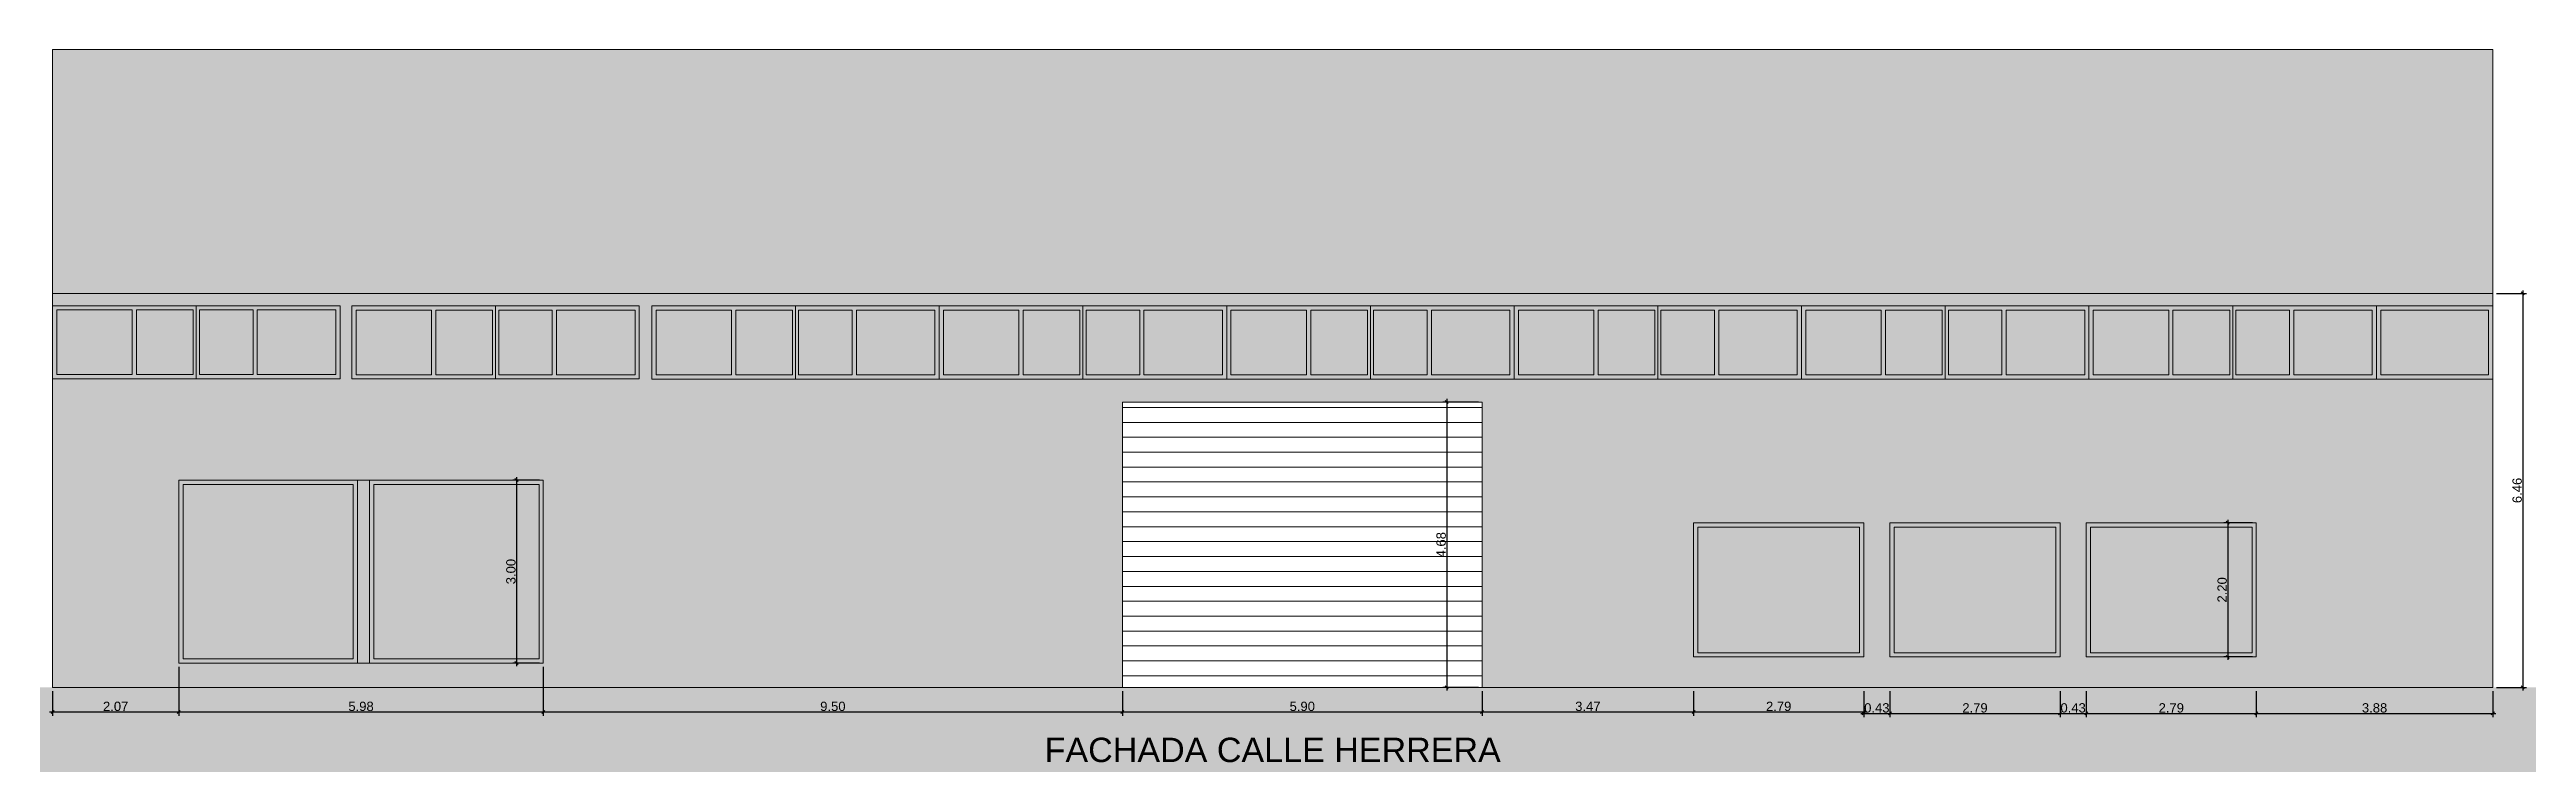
# Model space of a CAD drawing. Header units: metres. Extents: x -68 to 2267, y 0 to 1370.
# Drawn here: x 167.35 to 207.99, y 93.5 to 105.19 of the extents above; entities that cross this region are included whole.
import ezdxf

# ---------------------------------------------------------------- set-up
doc = ezdxf.new("R2010")
doc.units = ezdxf.units.M
doc.layers.add('00-Textos cotas y niveles', color=5, linetype='Continuous', lineweight=5)
doc.layers.add('11. Inst.Pluvial', color=7, linetype='Continuous')
doc.layers.add('A-Corte 1', color=7, linetype='Continuous', lineweight=15, true_color=0x000000)
doc.layers.add('A-Vista 1', color=7, linetype='Continuous', lineweight=9, true_color=0x000000)
doc.styles.add('Arial', font='arial.ttf')
doc.styles.get("Standard").update_dxf_attribs({"font": 'arial.ttf'})
doc.dimstyles.new('Diagonal_-_2_mm_Arial_azul', dxfattribs={"dimscale": 0.3048, "dimtxt": 0.153039, "dimasz": 0.492126, "dimexe": 0.061516, "dimexo": 0.061516, "dimgap": 0.012303, "dimtad": 1, "dimrnd": 0.01, "dimzin": 0, "dimdsep": 46, "dimtxsty": 'Arial', "dimblk1": 'OBLIQUE', "dimblk2": 'OBLIQUE', "dimsah": 1, "dimcen": 0.09, "dimdle": 0.061516, "dimazin": 0, "dimtfac": 1, "dimtdec": 4, "dimtix": 1, "dimtmove": 0, "dimatfit": 3, "dimfxl": 1, "dimtvp": 1, "dimtolj": 1, "dimtzin": 0, "dimarcsym": 2})

msp = doc.modelspace()

# ---------------------------------------------------------------- texts
at = {"insert": (167.404, 93.909), "char_height": 0.4, "attachment_point": 1}
msp.add_mtext_dynamic_manual_height_columns('\\pxqc;FACHADA CALLE HERRERA', width=40.03, gutter_width=12.5, heights=[0], dxfattribs=at)

# ---------------------------------------------------------------- blocks, each defined once
blk = doc.blocks.new('_Oblique')
at = {"color": 0, "linetype": 'ByBlock', "lineweight": -2}
blk.add_line((-0.5, -0.5), (0.5, 0.5), dxfattribs=at)
blk = doc.blocks.new('*D63')
at = {"layer": '00-Textos cotas y niveles', "color": 0, "lineweight": -2, "transparency": 16777216}
for p, q in [((167.404, 94.671), (167.404, 94.27)), ((169.474, 94.671), (169.474, 94.27)), ((167.354, 94.332), (169.524, 94.332))]:
    blk.add_line(p, q, dxfattribs=at)
at = {"layer": 'Defpoints', "color": 0, "transparency": 16777216}
for p in [(167.404, 94.733), (169.474, 94.733), (169.474, 94.332)]:
    blk.add_point(p, dxfattribs=at)
at = {"layer": '00-Textos cotas y niveles', "color": 0, "lineweight": -2, "transparency": 16777216, "xscale": 0.05, "yscale": 0.05, "zscale": 0.05, "rotation": 180}
blk.add_blockref('_Oblique', (167.404, 94.332), dxfattribs=at)
at = {"layer": '00-Textos cotas y niveles', "color": 0, "lineweight": -2, "transparency": 16777216, "xscale": 0.05, "yscale": 0.05, "zscale": 0.05}
blk.add_blockref('_Oblique', (169.474, 94.332), dxfattribs=at)
at = {"layer": '00-Textos cotas y niveles', "color": 0, "transparency": 16777216, "insert": (168.439, 94.422), "char_height": 0.153, "attachment_point": 5, "style": 'Arial'}
blk.add_mtext('\\A1;2.07', dxfattribs=at)
blk = doc.blocks.new('*D64')
at = {"layer": '00-Textos cotas y niveles', "color": 0, "lineweight": -2, "transparency": 16777216}
for p, q in [((169.474, 95.071), (169.474, 94.27)), ((175.454, 95.071), (175.454, 94.27)), ((169.424, 94.332), (175.504, 94.332))]:
    blk.add_line(p, q, dxfattribs=at)
at = {"layer": 'Defpoints', "color": 0, "transparency": 16777216}
for p in [(169.474, 95.133), (175.454, 95.133), (175.454, 94.332)]:
    blk.add_point(p, dxfattribs=at)
at = {"layer": '00-Textos cotas y niveles', "color": 0, "lineweight": -2, "transparency": 16777216, "xscale": 0.05, "yscale": 0.05, "zscale": 0.05, "rotation": 180}
blk.add_blockref('_Oblique', (169.474, 94.332), dxfattribs=at)
at = {"layer": '00-Textos cotas y niveles', "color": 0, "lineweight": -2, "transparency": 16777216, "xscale": 0.05, "yscale": 0.05, "zscale": 0.05}
blk.add_blockref('_Oblique', (175.454, 94.332), dxfattribs=at)
at = {"layer": '00-Textos cotas y niveles', "color": 0, "transparency": 16777216, "insert": (172.464, 94.422), "char_height": 0.153, "attachment_point": 5, "style": 'Arial'}
blk.add_mtext('\\A1;5.98', dxfattribs=at)
blk = doc.blocks.new('*D65')
at = {"layer": '00-Textos cotas y niveles', "color": 0, "lineweight": -2, "transparency": 16777216}
for p, q in [((175.454, 94.671), (175.454, 94.27)), ((184.954, 94.671), (184.954, 94.27)), ((175.404, 94.332), (185.004, 94.332))]:
    blk.add_line(p, q, dxfattribs=at)
at = {"layer": 'Defpoints', "color": 0, "transparency": 16777216}
for p in [(175.454, 94.733), (184.954, 94.733), (184.954, 94.332)]:
    blk.add_point(p, dxfattribs=at)
at = {"layer": '00-Textos cotas y niveles', "color": 0, "lineweight": -2, "transparency": 16777216, "xscale": 0.05, "yscale": 0.05, "zscale": 0.05, "rotation": 180}
blk.add_blockref('_Oblique', (175.454, 94.332), dxfattribs=at)
at = {"layer": '00-Textos cotas y niveles', "color": 0, "lineweight": -2, "transparency": 16777216, "xscale": 0.05, "yscale": 0.05, "zscale": 0.05}
blk.add_blockref('_Oblique', (184.954, 94.332), dxfattribs=at)
at = {"layer": '00-Textos cotas y niveles', "color": 0, "transparency": 16777216, "insert": (180.204, 94.422), "char_height": 0.153, "attachment_point": 5, "style": 'Arial'}
blk.add_mtext('\\A1;9.50', dxfattribs=at)
blk = doc.blocks.new('*D66')
at = {"layer": '00-Textos cotas y niveles', "color": 0, "lineweight": -2, "transparency": 16777216}
for p, q in [((184.954, 94.671), (184.954, 94.27)), ((190.854, 94.671), (190.854, 94.27)), ((184.904, 94.332), (190.904, 94.332))]:
    blk.add_line(p, q, dxfattribs=at)
at = {"layer": 'Defpoints', "color": 0, "transparency": 16777216}
for p in [(184.954, 94.733), (190.854, 94.733), (190.854, 94.332)]:
    blk.add_point(p, dxfattribs=at)
at = {"layer": '00-Textos cotas y niveles', "color": 0, "lineweight": -2, "transparency": 16777216, "xscale": 0.05, "yscale": 0.05, "zscale": 0.05, "rotation": 180}
blk.add_blockref('_Oblique', (184.954, 94.332), dxfattribs=at)
at = {"layer": '00-Textos cotas y niveles', "color": 0, "lineweight": -2, "transparency": 16777216, "xscale": 0.05, "yscale": 0.05, "zscale": 0.05}
blk.add_blockref('_Oblique', (190.854, 94.332), dxfattribs=at)
at = {"layer": '00-Textos cotas y niveles', "color": 0, "transparency": 16777216, "insert": (187.904, 94.422), "char_height": 0.153, "attachment_point": 5, "style": 'Arial'}
blk.add_mtext('\\A1;5.90', dxfattribs=at)
blk = doc.blocks.new('*D67')
at = {"layer": '00-Textos cotas y niveles', "color": 0, "lineweight": -2, "transparency": 16777216}
for p, q in [((190.854, 94.671), (190.854, 94.27)), ((194.324, 94.671), (194.324, 94.27)), ((190.804, 94.332), (194.374, 94.332))]:
    blk.add_line(p, q, dxfattribs=at)
at = {"layer": 'Defpoints', "color": 0, "transparency": 16777216}
for p in [(190.854, 94.733), (194.324, 94.733), (194.324, 94.332)]:
    blk.add_point(p, dxfattribs=at)
at = {"layer": '00-Textos cotas y niveles', "color": 0, "lineweight": -2, "transparency": 16777216, "xscale": 0.05, "yscale": 0.05, "zscale": 0.05, "rotation": 180}
blk.add_blockref('_Oblique', (190.854, 94.332), dxfattribs=at)
at = {"layer": '00-Textos cotas y niveles', "color": 0, "lineweight": -2, "transparency": 16777216, "xscale": 0.05, "yscale": 0.05, "zscale": 0.05}
blk.add_blockref('_Oblique', (194.324, 94.332), dxfattribs=at)
at = {"layer": '00-Textos cotas y niveles', "color": 0, "transparency": 16777216, "insert": (192.589, 94.422), "char_height": 0.153, "attachment_point": 5, "style": 'Arial'}
blk.add_mtext('\\A1;3.47', dxfattribs=at)
blk = doc.blocks.new('*D68')
at = {"layer": '00-Textos cotas y niveles', "color": 0, "lineweight": -2, "transparency": 16777216}
for p, q in [((194.324, 94.671), (194.324, 94.27)), ((197.114, 94.671), (197.114, 94.27)), ((194.274, 94.332), (197.164, 94.332))]:
    blk.add_line(p, q, dxfattribs=at)
at = {"layer": 'Defpoints', "color": 0, "transparency": 16777216}
for p in [(194.324, 94.733), (197.114, 94.733), (197.114, 94.332)]:
    blk.add_point(p, dxfattribs=at)
at = {"layer": '00-Textos cotas y niveles', "color": 0, "lineweight": -2, "transparency": 16777216, "xscale": 0.05, "yscale": 0.05, "zscale": 0.05, "rotation": 180}
blk.add_blockref('_Oblique', (194.324, 94.332), dxfattribs=at)
at = {"layer": '00-Textos cotas y niveles', "color": 0, "lineweight": -2, "transparency": 16777216, "xscale": 0.05, "yscale": 0.05, "zscale": 0.05}
blk.add_blockref('_Oblique', (197.114, 94.332), dxfattribs=at)
at = {"layer": '00-Textos cotas y niveles', "color": 0, "transparency": 16777216, "insert": (195.719, 94.422), "char_height": 0.153, "attachment_point": 5, "style": 'Arial'}
blk.add_mtext('\\A1;2.79', dxfattribs=at)
blk = doc.blocks.new('*D69')
at = {"layer": '00-Textos cotas y niveles', "color": 0, "lineweight": -2, "transparency": 16777216}
for p, q in [((197.114, 94.671), (197.114, 94.245)), ((197.544, 94.671), (197.544, 94.245)), ((197.064, 94.307), (197.594, 94.307))]:
    blk.add_line(p, q, dxfattribs=at)
at = {"layer": 'Defpoints', "color": 0, "transparency": 16777216}
for p in [(197.114, 94.733), (197.544, 94.733), (197.544, 94.307)]:
    blk.add_point(p, dxfattribs=at)
at = {"layer": '00-Textos cotas y niveles', "color": 0, "lineweight": -2, "transparency": 16777216, "xscale": 0.05, "yscale": 0.05, "zscale": 0.05, "rotation": 180}
blk.add_blockref('_Oblique', (197.114, 94.307), dxfattribs=at)
at = {"layer": '00-Textos cotas y niveles', "color": 0, "lineweight": -2, "transparency": 16777216, "xscale": 0.05, "yscale": 0.05, "zscale": 0.05}
blk.add_blockref('_Oblique', (197.544, 94.307), dxfattribs=at)
at = {"layer": '00-Textos cotas y niveles', "color": 0, "transparency": 16777216, "insert": (197.329, 94.397), "char_height": 0.153, "attachment_point": 5, "style": 'Arial'}
blk.add_mtext('\\A1;0.43', dxfattribs=at)
blk = doc.blocks.new('*D70')
at = {"layer": '00-Textos cotas y niveles', "color": 0, "lineweight": -2, "transparency": 16777216}
for p, q in [((197.544, 94.671), (197.544, 94.245)), ((200.334, 94.671), (200.334, 94.245)), ((197.494, 94.307), (200.384, 94.307))]:
    blk.add_line(p, q, dxfattribs=at)
at = {"layer": 'Defpoints', "color": 0, "transparency": 16777216}
for p in [(197.544, 94.733), (200.334, 94.733), (200.334, 94.307)]:
    blk.add_point(p, dxfattribs=at)
at = {"layer": '00-Textos cotas y niveles', "color": 0, "lineweight": -2, "transparency": 16777216, "xscale": 0.05, "yscale": 0.05, "zscale": 0.05, "rotation": 180}
blk.add_blockref('_Oblique', (197.544, 94.307), dxfattribs=at)
at = {"layer": '00-Textos cotas y niveles', "color": 0, "lineweight": -2, "transparency": 16777216, "xscale": 0.05, "yscale": 0.05, "zscale": 0.05}
blk.add_blockref('_Oblique', (200.334, 94.307), dxfattribs=at)
at = {"layer": '00-Textos cotas y niveles', "color": 0, "transparency": 16777216, "insert": (198.939, 94.397), "char_height": 0.153, "attachment_point": 5, "style": 'Arial'}
blk.add_mtext('\\A1;2.79', dxfattribs=at)
blk = doc.blocks.new('*D71')
at = {"layer": '00-Textos cotas y niveles', "color": 0, "lineweight": -2, "transparency": 16777216}
for p, q in [((200.334, 94.671), (200.334, 94.245)), ((200.764, 94.671), (200.764, 94.245)), ((200.284, 94.307), (200.814, 94.307))]:
    blk.add_line(p, q, dxfattribs=at)
at = {"layer": 'Defpoints', "color": 0, "transparency": 16777216}
for p in [(200.334, 94.733), (200.764, 94.733), (200.764, 94.307)]:
    blk.add_point(p, dxfattribs=at)
at = {"layer": '00-Textos cotas y niveles', "color": 0, "lineweight": -2, "transparency": 16777216, "xscale": 0.05, "yscale": 0.05, "zscale": 0.05, "rotation": 180}
blk.add_blockref('_Oblique', (200.334, 94.307), dxfattribs=at)
at = {"layer": '00-Textos cotas y niveles', "color": 0, "lineweight": -2, "transparency": 16777216, "xscale": 0.05, "yscale": 0.05, "zscale": 0.05}
blk.add_blockref('_Oblique', (200.764, 94.307), dxfattribs=at)
at = {"layer": '00-Textos cotas y niveles', "color": 0, "transparency": 16777216, "insert": (200.549, 94.397), "char_height": 0.153, "attachment_point": 5, "style": 'Arial'}
blk.add_mtext('\\A1;0.43', dxfattribs=at)
blk = doc.blocks.new('*D72')
at = {"layer": '00-Textos cotas y niveles', "color": 0, "lineweight": -2, "transparency": 16777216}
for p, q in [((200.764, 94.671), (200.764, 94.245)), ((203.554, 94.671), (203.554, 94.245)), ((200.714, 94.307), (203.604, 94.307))]:
    blk.add_line(p, q, dxfattribs=at)
at = {"layer": 'Defpoints', "color": 0, "transparency": 16777216}
for p in [(200.764, 94.733), (203.554, 94.733), (203.554, 94.307)]:
    blk.add_point(p, dxfattribs=at)
at = {"layer": '00-Textos cotas y niveles', "color": 0, "lineweight": -2, "transparency": 16777216, "xscale": 0.05, "yscale": 0.05, "zscale": 0.05, "rotation": 180}
blk.add_blockref('_Oblique', (200.764, 94.307), dxfattribs=at)
at = {"layer": '00-Textos cotas y niveles', "color": 0, "lineweight": -2, "transparency": 16777216, "xscale": 0.05, "yscale": 0.05, "zscale": 0.05}
blk.add_blockref('_Oblique', (203.554, 94.307), dxfattribs=at)
at = {"layer": '00-Textos cotas y niveles', "color": 0, "transparency": 16777216, "insert": (202.159, 94.397), "char_height": 0.153, "attachment_point": 5, "style": 'Arial'}
blk.add_mtext('\\A1;2.79', dxfattribs=at)
blk = doc.blocks.new('*D73')
at = {"layer": '00-Textos cotas y niveles', "color": 0, "lineweight": -2, "transparency": 16777216}
for p, q in [((203.554, 94.671), (203.554, 94.245)), ((207.434, 94.671), (207.434, 94.245)), ((203.504, 94.307), (207.484, 94.307))]:
    blk.add_line(p, q, dxfattribs=at)
at = {"layer": 'Defpoints', "color": 0, "transparency": 16777216}
for p in [(203.554, 94.733), (207.434, 94.733), (207.434, 94.307)]:
    blk.add_point(p, dxfattribs=at)
at = {"layer": '00-Textos cotas y niveles', "color": 0, "lineweight": -2, "transparency": 16777216, "xscale": 0.05, "yscale": 0.05, "zscale": 0.05, "rotation": 180}
blk.add_blockref('_Oblique', (203.554, 94.307), dxfattribs=at)
at = {"layer": '00-Textos cotas y niveles', "color": 0, "lineweight": -2, "transparency": 16777216, "xscale": 0.05, "yscale": 0.05, "zscale": 0.05}
blk.add_blockref('_Oblique', (207.434, 94.307), dxfattribs=at)
at = {"layer": '00-Textos cotas y niveles', "color": 0, "transparency": 16777216, "insert": (205.494, 94.397), "char_height": 0.153, "attachment_point": 5, "style": 'Arial'}
blk.add_mtext('\\A1;3.88', dxfattribs=at)
blk = doc.blocks.new('*D74')
at = {"layer": '00-Textos cotas y niveles', "color": 0, "lineweight": -2, "transparency": 16777216}
for p, q in [((207.496, 101.193), (207.985, 101.193)), ((207.924, 101.243), (207.924, 94.683)), ((207.496, 94.733), (207.985, 94.733))]:
    blk.add_line(p, q, dxfattribs=at)
at = {"layer": 'Defpoints', "color": 0, "transparency": 16777216}
for p in [(207.434, 101.193), (207.434, 94.733), (207.924, 94.733)]:
    blk.add_point(p, dxfattribs=at)
at = {"layer": '00-Textos cotas y niveles', "color": 0, "lineweight": -2, "transparency": 16777216, "xscale": 0.05, "yscale": 0.05, "zscale": 0.05}
for p, rotation in [((207.924, 101.193), 90), ((207.924, 94.733), 270)]:
    blk.add_blockref('_Oblique', p, dxfattribs=dict(at, rotation=rotation))
at = {"layer": '00-Textos cotas y niveles', "color": 0, "transparency": 16777216, "insert": (207.833, 97.963), "char_height": 0.153, "attachment_point": 5, "rotation": 90, "style": 'Arial'}
blk.add_mtext('\\A1;6.46', dxfattribs=at)
blk = doc.blocks.new('*D75')
at = {"layer": '00-Textos cotas y niveles', "color": 0, "lineweight": -2, "transparency": 16777216}
for p, q in [((203.493, 97.433), (203.023, 97.433)), ((203.085, 97.483), (203.085, 95.183)), ((203.493, 95.233), (203.023, 95.233))]:
    blk.add_line(p, q, dxfattribs=at)
at = {"layer": 'Defpoints', "color": 0, "transparency": 16777216}
for p in [(203.554, 97.433), (203.085, 95.233), (203.554, 95.233)]:
    blk.add_point(p, dxfattribs=at)
at = {"layer": '00-Textos cotas y niveles', "color": 0, "lineweight": -2, "transparency": 16777216, "xscale": 0.05, "yscale": 0.05, "zscale": 0.05}
for p, rotation in [((203.085, 97.433), 90), ((203.085, 95.233), 270)]:
    blk.add_blockref('_Oblique', p, dxfattribs=dict(at, rotation=rotation))
at = {"layer": '00-Textos cotas y niveles', "color": 0, "transparency": 16777216, "insert": (202.994, 96.333), "char_height": 0.153, "attachment_point": 5, "rotation": 90, "style": 'Arial'}
blk.add_mtext('\\A1;2.20', dxfattribs=at)
blk = doc.blocks.new('*D76')
at = {"layer": '00-Textos cotas y niveles', "color": 0, "lineweight": -2, "transparency": 16777216}
for p, q in [((190.793, 99.413), (190.211, 99.413)), ((190.273, 99.463), (190.273, 94.683)), ((190.793, 94.733), (190.211, 94.733))]:
    blk.add_line(p, q, dxfattribs=at)
at = {"layer": 'Defpoints', "color": 0, "transparency": 16777216}
for p in [(190.854, 99.413), (190.273, 94.733), (190.854, 94.733)]:
    blk.add_point(p, dxfattribs=at)
at = {"layer": '00-Textos cotas y niveles', "color": 0, "lineweight": -2, "transparency": 16777216, "xscale": 0.05, "yscale": 0.05, "zscale": 0.05}
for p, rotation in [((190.273, 99.413), 90), ((190.273, 94.733), 270)]:
    blk.add_blockref('_Oblique', p, dxfattribs=dict(at, rotation=rotation))
at = {"layer": '00-Textos cotas y niveles', "color": 0, "transparency": 16777216, "insert": (190.182, 97.073), "char_height": 0.153, "attachment_point": 5, "rotation": 90, "style": 'Arial'}
blk.add_mtext('\\A1;4.68', dxfattribs=at)
blk = doc.blocks.new('*D77')
at = {"layer": '00-Textos cotas y niveles', "color": 0, "lineweight": -2, "transparency": 16777216}
for p, q in [((175.393, 98.133), (174.952, 98.133)), ((175.014, 98.183), (175.014, 95.083)), ((175.393, 95.133), (174.952, 95.133))]:
    blk.add_line(p, q, dxfattribs=at)
at = {"layer": 'Defpoints', "color": 0, "transparency": 16777216}
for p in [(175.454, 98.133), (175.014, 95.133), (175.454, 95.133)]:
    blk.add_point(p, dxfattribs=at)
at = {"layer": '00-Textos cotas y niveles', "color": 0, "lineweight": -2, "transparency": 16777216, "xscale": 0.05, "yscale": 0.05, "zscale": 0.05}
for p, rotation in [((175.014, 98.133), 90), ((175.014, 95.133), 270)]:
    blk.add_blockref('_Oblique', p, dxfattribs=dict(at, rotation=rotation))
at = {"layer": '00-Textos cotas y niveles', "color": 0, "transparency": 16777216, "insert": (174.923, 96.633), "char_height": 0.153, "attachment_point": 5, "rotation": 90, "style": 'Arial'}
blk.add_mtext('\\A1;3.00', dxfattribs=at)

# ---------------------------------------------------------------- dimensions: what is measured, and where the dimension line sits
at = {"layer": '00-Textos cotas y niveles'}
for base, p1, p2, picture, middle in [((207.924, 94.733), (207.434, 101.193), (207.434, 94.733), '*D74', (207.833, 97.963)), ((190.273, 94.733), (190.854, 99.413), (190.854, 94.733), '*D76', (190.182, 97.073)), ((175.014, 95.133), (175.454, 98.133), (175.454, 95.133), '*D77', (174.923, 96.633)), ((203.085, 95.233), (203.554, 97.433), (203.554, 95.233), '*D75', (202.994, 96.333))]:
    dim = msp.add_linear_dim(base=base, p1=p1, p2=p2, angle=90, dimstyle='Diagonal_-_2_mm_Arial_azul', override={"dimscale": 1, "dimasz": 0.05, "dimpost": '<>', "dimdle": 0.05, "dimtdec": 2}, dxfattribs=at)
    dim.commit()
    dim.dimension.update_dxf_attribs({"geometry": picture, "text_midpoint": middle})
for base, p1, p2, picture, middle in [((175.454, 94.332), (169.474, 95.133), (175.454, 95.133), '*D64', (172.464, 94.422)), ((169.474, 94.332), (167.404, 94.733), (169.474, 94.733), '*D63', (168.439, 94.422)), ((184.954, 94.332), (175.454, 94.733), (184.954, 94.733), '*D65', (180.204, 94.422)), ((190.854, 94.332), (184.954, 94.733), (190.854, 94.733), '*D66', (187.904, 94.422)), ((194.324, 94.332), (190.854, 94.733), (194.324, 94.733), '*D67', (192.589, 94.422)), ((197.114, 94.332), (194.324, 94.733), (197.114, 94.733), '*D68', (195.719, 94.422)), ((197.544, 94.307), (197.114, 94.733), (197.544, 94.733), '*D69', (197.329, 94.397)), ((200.334, 94.307), (197.544, 94.733), (200.334, 94.733), '*D70', (198.939, 94.397)), ((200.764, 94.307), (200.334, 94.733), (200.764, 94.733), '*D71', (200.549, 94.397)), ((203.554, 94.307), (200.764, 94.733), (203.554, 94.733), '*D72', (202.159, 94.397)), ((207.434, 94.307), (203.554, 94.733), (207.434, 94.733), '*D73', (205.494, 94.397))]:
    dim = msp.add_linear_dim(base=base, p1=p1, p2=p2, dimstyle='Diagonal_-_2_mm_Arial_azul', override={"dimscale": 1, "dimasz": 0.05, "dimpost": '<>', "dimdle": 0.05, "dimtdec": 2}, dxfattribs=at)
    dim.commit()
    dim.dimension.update_dxf_attribs({"geometry": picture, "text_midpoint": middle})

# ---------------------------------------------------------------- hatches: boundary and pattern name
at = {"true_color": 0x92b8cf, "transparency": 33554508}
h = msp.add_hatch(color=143, dxfattribs=at)
h.dxf.hatch_style = 1
h.paths.add_polyline_path([(168.712, 100.923), (167.474, 100.923), (167.474, 99.863), (168.712, 99.863)])
h.paths.add_polyline_path([(169.712, 100.923), (168.782, 100.923), (168.782, 99.863), (169.712, 99.863)])
h.paths.add_polyline_path([(170.692, 100.923), (169.812, 100.923), (169.812, 99.863), (170.692, 99.863)])
h.paths.add_polyline_path([(172.049, 100.923), (170.762, 100.923), (170.762, 99.863), (172.049, 99.863)])
h.paths.add_polyline_path([(173.622, 100.921), (172.384, 100.921), (172.384, 99.861), (173.622, 99.861)])
h.paths.add_polyline_path([(174.622, 100.921), (173.692, 100.921), (173.692, 99.861), (174.622, 99.861)])
h.paths.add_polyline_path([(175.602, 100.921), (174.722, 100.921), (174.722, 99.861), (175.602, 99.861)])
h.paths.add_polyline_path([(176.959, 100.921), (175.672, 100.921), (175.672, 99.861), (176.959, 99.861)])
h.paths.add_polyline_path([(178.542, 100.92), (177.304, 100.92), (177.304, 99.86), (178.542, 99.86)])
h.paths.add_polyline_path([(179.542, 100.92), (178.612, 100.92), (178.612, 99.86), (179.542, 99.86)])
h.paths.add_polyline_path([(180.522, 100.92), (179.642, 100.92), (179.642, 99.86), (180.522, 99.86)])
h.paths.add_polyline_path([(181.879, 100.92), (180.592, 100.92), (180.592, 99.86), (181.879, 99.86)])
h.paths.add_polyline_path([(183.257, 100.92), (182.019, 100.92), (182.019, 99.86), (183.257, 99.86)])
h.paths.add_polyline_path([(184.257, 100.92), (183.327, 100.92), (183.327, 99.86), (184.257, 99.86)])
h.paths.add_polyline_path([(185.237, 100.92), (184.357, 100.92), (184.357, 99.86), (185.237, 99.86)])
h.paths.add_polyline_path([(186.594, 100.92), (185.307, 100.92), (185.307, 99.86), (186.594, 99.86)])
h.paths.add_polyline_path([(187.972, 100.92), (186.734, 100.92), (186.734, 99.86), (187.972, 99.86)])
h.paths.add_polyline_path([(188.972, 100.92), (188.042, 100.92), (188.042, 99.86), (188.972, 99.86)])
h.paths.add_polyline_path([(189.952, 100.92), (189.072, 100.92), (189.072, 99.86), (189.952, 99.86)])
h.paths.add_polyline_path([(191.309, 100.92), (190.022, 100.92), (190.022, 99.86), (191.309, 99.86)])
h.paths.add_polyline_path([(192.687, 100.92), (191.449, 100.92), (191.449, 99.86), (192.687, 99.86)])
h.paths.add_polyline_path([(193.687, 100.92), (192.757, 100.92), (192.757, 99.86), (193.687, 99.86)])
h.paths.add_polyline_path([(194.667, 100.92), (193.787, 100.92), (193.787, 99.86), (194.667, 99.86)])
h.paths.add_polyline_path([(196.024, 100.92), (194.737, 100.92), (194.737, 99.86), (196.024, 99.86)])
h.paths.add_polyline_path([(197.402, 100.92), (196.164, 100.92), (196.164, 99.86), (197.402, 99.86)])
h.paths.add_polyline_path([(198.402, 100.92), (197.472, 100.92), (197.472, 99.86), (198.402, 99.86)])
h.paths.add_polyline_path([(199.382, 100.92), (198.502, 100.92), (198.502, 99.86), (199.382, 99.86)])
h.paths.add_polyline_path([(200.739, 100.92), (199.452, 100.92), (199.452, 99.86), (200.739, 99.86)])
h.paths.add_polyline_path([(202.117, 100.92), (200.879, 100.92), (200.879, 99.86), (202.117, 99.86)])
h.paths.add_polyline_path([(203.117, 100.92), (202.187, 100.92), (202.187, 99.86), (203.117, 99.86)])
h.paths.add_polyline_path([(204.097, 100.92), (203.217, 100.92), (203.217, 99.86), (204.097, 99.86)])
h.paths.add_polyline_path([(205.454, 100.92), (204.167, 100.92), (204.167, 99.86), (205.454, 99.86)])
h.paths.add_polyline_path([(207.364, 100.92), (205.594, 100.92), (205.594, 99.86), (207.364, 99.86)])
h = msp.add_hatch(color=143, dxfattribs=at)
h.dxf.hatch_style = 1
h.paths.add_polyline_path([(172.334, 98.063), (169.544, 98.063), (169.544, 95.203), (172.334, 95.203)])
h.paths.add_polyline_path([(175.384, 98.063), (172.674, 98.063), (172.674, 95.203), (175.384, 95.203)])
h.paths.add_polyline_path([(197.044, 97.363), (194.394, 97.363), (194.394, 95.303), (197.044, 95.303)])
h.paths.add_polyline_path([(200.264, 97.363), (197.614, 97.363), (197.614, 95.303), (200.264, 95.303)])
h.paths.add_polyline_path([(203.484, 97.363), (200.834, 97.363), (200.834, 95.303), (203.484, 95.303)])
at = {"layer": '11. Inst.Pluvial', "true_color": 0xc7c8ca, "transparency": 33554687}
h = msp.add_hatch(color=9, dxfattribs=at)
h.dxf.hatch_style = 1
h.paths.add_polyline_path([(228.277, 94.733), (150.18, 94.733), (150.18, 85.446), (228.277, 85.446)])
at = {"layer": 'A-Vista 1', "true_color": 0xecb831}
h = msp.add_hatch(color=40, dxfattribs=at)
h.dxf.hatch_style = 1
h.paths.add_polyline_path([(207.434, 105.193), (167.404, 105.193), (167.404, 101.193), (207.434, 101.193)])
at = {"layer": 'A-Vista 1', "true_color": 0xb9b9c9}
h = msp.add_hatch(color=9, dxfattribs=at)
h.dxf.hatch_style = 1
h.paths.add_polyline_path([(184.954, 99.413), (190.854, 99.413), (190.854, 97.433), (207.434, 97.433), (207.434, 99.79), (205.524, 99.79), (200.809, 99.79), (196.094, 99.79), (191.379, 99.79), (186.664, 99.79), (181.949, 99.79), (177.234, 99.79), (177.234, 100.99), (207.434, 100.99), (207.434, 101.193), (167.404, 101.193), (167.404, 100.993), (172.119, 100.993), (172.119, 99.793), (167.404, 99.793), (167.404, 97.433), (169.474, 97.433), (169.474, 98.133), (175.454, 98.133), (175.454, 97.433), (184.954, 97.433)])
h.paths.add_polyline_path([(177.029, 99.791), (172.314, 99.791), (172.314, 100.991), (177.029, 100.991)], flags=16)
h.paths.add_polyline_path([(176.959, 99.861), (175.672, 99.861), (175.672, 100.921), (176.959, 100.921)], flags=0)
h.paths.add_polyline_path([(175.602, 99.861), (174.722, 99.861), (174.722, 100.921), (175.602, 100.921)], flags=0)
h.paths.add_polyline_path([(174.622, 99.861), (173.692, 99.861), (173.692, 100.921), (174.622, 100.921)], flags=0)
h.paths.add_polyline_path([(173.622, 99.861), (172.384, 99.861), (172.384, 100.921), (173.622, 100.921)], flags=0)
at = {"layer": 'A-Vista 1', "true_color": 0x8c8c8c}
h = msp.add_hatch(color=252, dxfattribs=at)
h.dxf.hatch_style = 1
h.paths.add_polyline_path([(169.762, 100.993), (167.404, 100.993), (167.404, 99.793), (169.762, 99.793)])
h.paths.add_polyline_path([(169.712, 100.923), (169.712, 99.863), (168.782, 99.863), (168.782, 100.923)], flags=16)
h.paths.add_polyline_path([(168.712, 100.923), (168.712, 99.863), (167.474, 99.863), (167.474, 100.923)], flags=16)
h.paths.add_polyline_path([(172.119, 100.993), (169.762, 100.993), (169.762, 99.793), (172.119, 99.793)])
h.paths.add_polyline_path([(170.692, 100.923), (170.692, 99.863), (169.812, 99.863), (169.812, 100.923)], flags=16)
h.paths.add_polyline_path([(170.762, 100.923), (172.049, 100.923), (172.049, 99.863), (170.762, 99.863)], flags=16)
h.paths.add_polyline_path([(177.029, 100.991), (174.672, 100.991), (174.672, 99.791), (177.029, 99.791)])
h.paths.add_polyline_path([(175.602, 100.921), (175.602, 99.861), (174.722, 99.861), (174.722, 100.921)], flags=16)
h.paths.add_polyline_path([(175.672, 100.921), (176.959, 100.921), (176.959, 99.861), (175.672, 99.861)], flags=16)
h.paths.add_polyline_path([(174.672, 100.991), (172.314, 100.991), (172.314, 99.791), (174.672, 99.791)])
h.paths.add_polyline_path([(174.622, 100.921), (174.622, 99.861), (173.692, 99.861), (173.692, 100.921)], flags=16)
h.paths.add_polyline_path([(173.622, 100.921), (173.622, 99.861), (172.384, 99.861), (172.384, 100.921)], flags=16)
h.paths.add_polyline_path([(191.379, 100.99), (189.022, 100.99), (189.022, 99.79), (191.379, 99.79)])
h.paths.add_polyline_path([(190.022, 99.86), (190.022, 100.92), (191.309, 100.92), (191.309, 99.86)], flags=16)
h.paths.add_polyline_path([(189.952, 99.86), (189.072, 99.86), (189.072, 100.92), (189.952, 100.92)], flags=16)
h.paths.add_polyline_path([(189.022, 100.99), (186.664, 100.99), (186.664, 99.79), (189.022, 99.79)])
h.paths.add_polyline_path([(188.042, 99.86), (188.042, 100.92), (188.972, 100.92), (188.972, 99.86)], flags=16)
h.paths.add_polyline_path([(187.972, 99.86), (186.734, 99.86), (186.734, 100.92), (187.972, 100.92)], flags=16)
h.paths.add_polyline_path([(186.664, 100.99), (184.307, 100.99), (184.307, 99.79), (186.664, 99.79)])
h.paths.add_polyline_path([(185.307, 99.86), (185.307, 100.92), (186.594, 100.92), (186.594, 99.86)], flags=16)
h.paths.add_polyline_path([(185.237, 99.86), (184.357, 99.86), (184.357, 100.92), (185.237, 100.92)], flags=16)
h.paths.add_polyline_path([(184.307, 100.99), (181.949, 100.99), (181.949, 99.79), (184.307, 99.79)])
h.paths.add_polyline_path([(183.257, 99.86), (182.019, 99.86), (182.019, 100.92), (183.257, 100.92)], flags=16)
h.paths.add_polyline_path([(183.327, 99.86), (183.327, 100.92), (184.257, 100.92), (184.257, 99.86)], flags=16)
h.paths.add_polyline_path([(181.949, 100.99), (179.592, 100.99), (179.592, 99.79), (181.949, 99.79)])
h.paths.add_polyline_path([(180.592, 99.86), (180.592, 100.92), (181.879, 100.92), (181.879, 99.86)], flags=16)
h.paths.add_polyline_path([(180.522, 99.86), (179.642, 99.86), (179.642, 100.92), (180.522, 100.92)], flags=16)
h.paths.add_polyline_path([(179.592, 100.99), (177.234, 100.99), (177.234, 99.79), (179.592, 99.79)])
h.paths.add_polyline_path([(177.304, 99.86), (177.304, 100.92), (178.542, 100.92), (178.542, 99.86)], flags=16)
h.paths.add_polyline_path([(178.612, 99.86), (178.612, 100.92), (179.542, 100.92), (179.542, 99.86)], flags=16)
h.paths.add_polyline_path([(193.737, 100.99), (191.379, 100.99), (191.379, 99.79), (193.737, 99.79)])
h.paths.add_polyline_path([(191.449, 99.86), (191.449, 100.92), (192.687, 100.92), (192.687, 99.86)], flags=16)
h.paths.add_polyline_path([(192.757, 99.86), (192.757, 100.92), (193.687, 100.92), (193.687, 99.86)], flags=16)
h.paths.add_polyline_path([(196.094, 100.99), (193.737, 100.99), (193.737, 99.79), (196.094, 99.79)])
h.paths.add_polyline_path([(196.024, 99.86), (194.737, 99.86), (194.737, 100.92), (196.024, 100.92)], flags=16)
h.paths.add_polyline_path([(194.667, 99.86), (193.787, 99.86), (193.787, 100.92), (194.667, 100.92)], flags=16)
h.paths.add_polyline_path([(198.452, 100.99), (196.094, 100.99), (196.094, 99.79), (198.452, 99.79)])
h.paths.add_polyline_path([(196.164, 99.86), (196.164, 100.92), (197.402, 100.92), (197.402, 99.86)], flags=16)
h.paths.add_polyline_path([(197.472, 99.86), (197.472, 100.92), (198.402, 100.92), (198.402, 99.86)], flags=16)
h.paths.add_polyline_path([(200.809, 100.99), (198.452, 100.99), (198.452, 99.79), (200.809, 99.79)])
h.paths.add_polyline_path([(200.739, 99.86), (199.452, 99.86), (199.452, 100.92), (200.739, 100.92)], flags=16)
h.paths.add_polyline_path([(199.382, 99.86), (198.502, 99.86), (198.502, 100.92), (199.382, 100.92)], flags=16)
h.paths.add_polyline_path([(203.167, 100.99), (200.809, 100.99), (200.809, 99.79), (203.167, 99.79)])
h.paths.add_polyline_path([(203.117, 99.86), (202.187, 99.86), (202.187, 100.92), (203.117, 100.92)], flags=16)
h.paths.add_polyline_path([(202.117, 99.86), (200.879, 99.86), (200.879, 100.92), (202.117, 100.92)], flags=16)
h.paths.add_polyline_path([(205.524, 100.99), (203.167, 100.99), (203.167, 99.79), (205.524, 99.79)])
h.paths.add_polyline_path([(203.217, 99.86), (203.217, 100.92), (204.097, 100.92), (204.097, 99.86)], flags=16)
h.paths.add_polyline_path([(204.167, 99.86), (204.167, 100.92), (205.454, 100.92), (205.454, 99.86)], flags=16)
h.paths.add_polyline_path([(207.434, 100.99), (205.524, 100.99), (205.524, 99.79), (207.434, 99.79)])
h.paths.add_polyline_path([(205.594, 99.86), (205.594, 100.92), (207.364, 100.92), (207.364, 99.86)], flags=16)
at = {"layer": 'A-Vista 1', "true_color": 0x000000}
h = msp.add_hatch(dxfattribs=at)
h.set_pattern_fill('ANSI31', color=18, scale=0.077, angle=135, style=2)
h.set_pattern_definition([(180, (-1898.81593, -1163.1448), (-3e-17, -0.244475), [])])
h.paths.add_polyline_path([(190.854, 99.413), (184.954, 99.413), (184.954, 94.733), (190.854, 94.733)])
at = {"layer": 'A-Vista 1', "true_color": 0x8c8c8c}
h = msp.add_hatch(color=252, dxfattribs=at)
h.dxf.hatch_style = 1
h.paths.add_polyline_path([(197.114, 97.433), (194.324, 97.433), (194.324, 95.233), (197.114, 95.233)])
h.paths.add_polyline_path([(197.044, 95.303), (194.394, 95.303), (194.394, 97.363), (197.044, 97.363)], flags=16)
h.paths.add_polyline_path([(200.334, 97.433), (197.544, 97.433), (197.544, 95.233), (200.334, 95.233)])
h.paths.add_polyline_path([(197.614, 97.363), (200.264, 97.363), (200.264, 95.303), (197.614, 95.303)], flags=16)
h.paths.add_polyline_path([(203.554, 97.433), (200.764, 97.433), (200.764, 95.233), (203.554, 95.233)])
h.paths.add_polyline_path([(200.834, 97.363), (203.484, 97.363), (203.484, 95.303), (200.834, 95.303)], flags=16)
h.paths.add_polyline_path([(172.404, 98.133), (169.474, 98.133), (169.474, 95.133), (172.404, 95.133)])
h.paths.add_polyline_path([(172.334, 95.203), (169.544, 95.203), (169.544, 98.063), (172.334, 98.063)], flags=16)
h.paths.add_polyline_path([(175.454, 98.133), (172.604, 98.133), (172.604, 95.133), (175.454, 95.133)])
h.paths.add_polyline_path([(172.674, 98.063), (175.384, 98.063), (175.384, 95.203), (172.674, 95.203)], flags=16)
at = {"layer": 'A-Vista 1', "true_color": 0x9797af}
h = msp.add_hatch(color=253, dxfattribs=at)
h.dxf.hatch_style = 1
h.paths.add_polyline_path([(172.604, 98.133), (172.404, 98.133), (172.404, 95.133), (172.604, 95.133)])
h = msp.add_hatch(color=253, dxfattribs=at)
h.dxf.hatch_style = 1
h.paths.add_polyline_path([(184.954, 97.433), (175.454, 97.433), (175.454, 95.133), (169.474, 95.133), (169.474, 97.433), (167.404, 97.433), (167.404, 94.733), (169.474, 94.733), (175.454, 94.733), (184.954, 94.733)])
h.paths.add_polyline_path([(194.324, 97.433), (190.854, 97.433), (190.854, 94.733), (194.324, 94.733), (197.114, 94.733), (197.544, 94.733), (200.334, 94.733), (200.764, 94.733), (203.554, 94.733), (207.434, 94.733), (207.434, 97.433), (203.554, 97.433), (203.554, 95.233), (200.764, 95.233), (200.764, 97.433), (200.334, 97.433), (200.334, 95.233), (197.544, 95.233), (197.544, 97.433), (197.114, 97.433), (197.114, 95.233), (194.324, 95.233)])

# ---------------------------------------------------------------- linework, layer by layer
at = {"layer": 'A-Corte 1'}
for p, q in [((167.404, 101.193), (167.404, 105.193)), ((167.404, 105.193), (207.434, 105.193)), ((207.434, 105.193), (207.434, 101.193)), ((167.404, 99.793), (167.404, 101.293)), ((207.434, 101.193), (167.404, 101.193)), ((167.404, 101.193), (167.404, 94.733)), ((207.434, 94.733), (207.434, 101.193)), ((172.119, 100.993), (167.404, 100.993)), ((172.119, 99.793), (172.119, 100.993)), ((172.314, 100.991), (177.029, 100.991)), ((177.029, 99.791), (177.029, 100.991)), ((177.234, 100.99), (207.434, 100.99)), ((181.949, 99.79), (181.949, 100.99)), ((186.664, 99.79), (186.664, 100.99)), ((191.379, 99.79), (191.379, 100.99)), ((196.094, 99.79), (196.094, 100.99)), ((200.809, 99.79), (200.809, 100.99)), ((205.524, 99.79), (205.524, 100.99)), ((184.954, 94.733), (184.954, 99.413)), ((184.954, 99.413), (190.854, 99.413)), ((190.854, 99.413), (190.854, 94.733)), ((175.454, 98.133), (169.474, 98.133)), ((169.474, 98.133), (169.474, 95.133)), ((169.544, 98.063), (169.544, 95.203)), ((172.334, 98.063), (169.544, 98.063)), ((172.334, 98.063), (172.334, 95.203)), ((172.404, 98.133), (172.404, 95.133)), ((172.604, 98.133), (172.604, 95.133)), ((175.384, 98.063), (172.674, 98.063)), ((172.674, 98.063), (172.674, 95.203)), ((175.384, 95.203), (175.384, 98.063)), ((175.454, 95.133), (175.454, 98.133)), ((194.324, 95.233), (194.324, 97.433)), ((194.324, 97.433), (197.114, 97.433)), ((194.394, 95.303), (194.394, 97.363)), ((194.394, 97.363), (197.044, 97.363)), ((197.044, 97.363), (197.044, 95.303)), ((197.114, 97.433), (197.114, 95.233)), ((197.544, 95.233), (197.544, 97.433)), ((197.544, 97.433), (200.334, 97.433)), ((197.614, 95.303), (197.614, 97.363)), ((197.614, 97.363), (200.264, 97.363)), ((200.264, 97.363), (200.264, 95.303)), ((200.334, 97.433), (200.334, 95.233)), ((200.764, 95.233), (200.764, 97.433)), ((200.764, 97.433), (203.554, 97.433)), ((200.834, 95.303), (200.834, 97.363)), ((200.834, 97.363), (203.484, 97.363)), ((203.484, 97.363), (203.484, 95.303)), ((203.554, 97.433), (203.554, 95.233)), ((169.474, 95.133), (175.454, 95.133)), ((169.544, 95.203), (172.334, 95.203)), ((172.674, 95.203), (175.384, 95.203)), ((194.324, 95.233), (197.114, 95.233)), ((194.394, 95.303), (197.044, 95.303)), ((197.544, 95.233), (200.334, 95.233)), ((197.614, 95.303), (200.264, 95.303)), ((200.764, 95.233), (203.554, 95.233)), ((200.834, 95.303), (203.484, 95.303)), ((167.404, 94.733), (169.474, 94.733)), ((169.474, 94.733), (175.454, 94.733)), ((175.454, 94.733), (184.954, 94.733)), ((184.954, 94.733), (190.854, 94.733)), ((190.854, 94.733), (194.324, 94.733)), ((194.324, 94.733), (197.114, 94.733)), ((197.114, 94.733), (197.544, 94.733)), ((197.544, 94.733), (200.334, 94.733)), ((200.334, 94.733), (200.764, 94.733)), ((200.764, 94.733), (203.554, 94.733)), ((203.554, 94.733), (207.434, 94.733))]:
    msp.add_line(p, q, dxfattribs=at)
at = {"layer": 'A-Vista 1'}
for p, q in [((167.404, 99.793), (167.404, 100.993)), ((167.474, 100.923), (168.712, 100.923)), ((167.474, 99.863), (167.474, 100.923)), ((168.712, 100.923), (168.712, 99.863)), ((168.782, 100.923), (169.712, 100.923)), ((168.782, 100.923), (168.782, 99.863)), ((169.712, 100.923), (169.712, 99.863)), ((169.762, 100.993), (169.762, 99.793)), ((169.812, 100.923), (170.692, 100.923)), ((169.812, 100.923), (169.812, 99.863)), ((170.692, 100.923), (170.692, 99.863)), ((170.762, 100.923), (172.049, 100.923)), ((170.762, 100.923), (170.762, 99.863)), ((172.049, 100.923), (172.049, 99.863)), ((172.314, 99.791), (172.314, 100.991)), ((172.384, 100.921), (173.622, 100.921)), ((172.384, 99.861), (172.384, 100.921)), ((173.622, 100.921), (173.622, 99.861)), ((173.692, 100.921), (174.622, 100.921)), ((173.692, 100.921), (173.692, 99.861)), ((174.622, 100.921), (174.622, 99.861)), ((174.672, 100.991), (174.672, 99.791)), ((174.722, 100.921), (175.602, 100.921)), ((174.722, 100.921), (174.722, 99.861)), ((175.602, 100.921), (175.602, 99.861)), ((175.672, 100.921), (176.959, 100.921)), ((175.672, 100.921), (175.672, 99.861)), ((176.959, 100.921), (176.959, 99.861)), ((177.234, 99.79), (177.234, 100.99)), ((177.304, 100.92), (178.542, 100.92)), ((177.304, 99.86), (177.304, 100.92)), ((178.542, 100.92), (178.542, 99.86)), ((178.612, 100.92), (179.542, 100.92)), ((178.612, 100.92), (178.612, 99.86)), ((179.542, 100.92), (179.542, 99.86)), ((179.592, 100.99), (179.592, 99.79)), ((179.642, 100.92), (180.522, 100.92)), ((179.642, 100.92), (179.642, 99.86)), ((180.522, 100.92), (180.522, 99.86)), ((180.592, 100.92), (181.879, 100.92)), ((180.592, 100.92), (180.592, 99.86)), ((181.879, 100.92), (181.879, 99.86)), ((181.949, 99.79), (181.949, 100.99)), ((182.019, 100.92), (183.257, 100.92)), ((182.019, 99.86), (182.019, 100.92)), ((183.257, 100.92), (183.257, 99.86)), ((183.327, 100.92), (184.257, 100.92)), ((183.327, 100.92), (183.327, 99.86)), ((184.257, 100.92), (184.257, 99.86)), ((184.307, 100.99), (184.307, 99.79)), ((184.357, 100.92), (185.237, 100.92)), ((184.357, 100.92), (184.357, 99.86)), ((185.237, 100.92), (185.237, 99.86)), ((185.307, 100.92), (186.594, 100.92)), ((185.307, 100.92), (185.307, 99.86)), ((186.594, 100.92), (186.594, 99.86)), ((186.664, 99.79), (186.664, 100.99)), ((186.734, 100.92), (187.972, 100.92)), ((186.734, 99.86), (186.734, 100.92)), ((187.972, 100.92), (187.972, 99.86)), ((188.042, 100.92), (188.972, 100.92)), ((188.042, 100.92), (188.042, 99.86)), ((188.972, 100.92), (188.972, 99.86)), ((189.022, 100.99), (189.022, 99.79)), ((189.072, 100.92), (189.952, 100.92)), ((189.072, 100.92), (189.072, 99.86)), ((189.952, 100.92), (189.952, 99.86)), ((190.022, 100.92), (191.309, 100.92)), ((190.022, 100.92), (190.022, 99.86)), ((191.309, 100.92), (191.309, 99.86)), ((191.379, 99.79), (191.379, 100.99)), ((191.449, 100.92), (192.687, 100.92)), ((191.449, 99.86), (191.449, 100.92)), ((192.687, 100.92), (192.687, 99.86)), ((192.757, 100.92), (193.687, 100.92)), ((192.757, 100.92), (192.757, 99.86)), ((193.687, 100.92), (193.687, 99.86)), ((193.737, 100.99), (193.737, 99.79)), ((193.787, 100.92), (194.667, 100.92)), ((193.787, 100.92), (193.787, 99.86)), ((194.667, 100.92), (194.667, 99.86)), ((194.737, 100.92), (196.024, 100.92)), ((194.737, 100.92), (194.737, 99.86)), ((196.024, 100.92), (196.024, 99.86)), ((196.094, 99.79), (196.094, 100.99)), ((196.164, 100.92), (197.402, 100.92)), ((196.164, 99.86), (196.164, 100.92)), ((197.402, 100.92), (197.402, 99.86)), ((197.472, 100.92), (198.402, 100.92)), ((197.472, 100.92), (197.472, 99.86)), ((198.402, 100.92), (198.402, 99.86)), ((198.452, 100.99), (198.452, 99.79)), ((198.502, 100.92), (199.382, 100.92)), ((198.502, 100.92), (198.502, 99.86)), ((199.382, 100.92), (199.382, 99.86)), ((199.452, 100.92), (200.739, 100.92)), ((199.452, 100.92), (199.452, 99.86)), ((200.739, 100.92), (200.739, 99.86)), ((200.809, 99.79), (200.809, 100.99)), ((200.879, 100.92), (202.117, 100.92)), ((200.879, 99.86), (200.879, 100.92)), ((202.117, 100.92), (202.117, 99.86)), ((202.187, 100.92), (203.117, 100.92)), ((202.187, 100.92), (202.187, 99.86)), ((203.117, 100.92), (203.117, 99.86)), ((203.167, 100.99), (203.167, 99.79)), ((203.217, 100.92), (204.097, 100.92)), ((203.217, 100.92), (203.217, 99.86)), ((204.097, 100.92), (204.097, 99.86)), ((204.167, 100.92), (205.454, 100.92)), ((204.167, 100.92), (204.167, 99.86)), ((205.454, 100.92), (205.454, 99.86)), ((205.524, 99.79), (205.524, 100.99)), ((205.594, 100.92), (207.364, 100.92)), ((205.594, 99.86), (205.594, 100.92)), ((207.364, 100.92), (207.364, 99.86)), ((207.434, 100.92), (207.434, 99.86)), ((172.119, 99.793), (167.404, 99.793)), ((168.712, 99.863), (167.474, 99.863)), ((169.712, 99.863), (168.782, 99.863)), ((170.692, 99.863), (169.812, 99.863)), ((172.049, 99.863), (170.762, 99.863)), ((177.029, 99.791), (172.314, 99.791)), ((173.622, 99.861), (172.384, 99.861)), ((174.622, 99.861), (173.692, 99.861)), ((175.602, 99.861), (174.722, 99.861)), ((176.959, 99.861), (175.672, 99.861)), ((181.949, 99.79), (177.234, 99.79)), ((178.542, 99.86), (177.304, 99.86)), ((179.542, 99.86), (178.612, 99.86)), ((180.522, 99.86), (179.642, 99.86)), ((181.879, 99.86), (180.592, 99.86)), ((186.664, 99.79), (181.949, 99.79)), ((183.257, 99.86), (182.019, 99.86)), ((184.257, 99.86), (183.327, 99.86)), ((185.237, 99.86), (184.357, 99.86)), ((186.594, 99.86), (185.307, 99.86)), ((191.379, 99.79), (186.664, 99.79)), ((187.972, 99.86), (186.734, 99.86)), ((188.972, 99.86), (188.042, 99.86)), ((189.952, 99.86), (189.072, 99.86)), ((191.309, 99.86), (190.022, 99.86)), ((196.094, 99.79), (191.379, 99.79)), ((192.687, 99.86), (191.449, 99.86)), ((193.687, 99.86), (192.757, 99.86)), ((194.667, 99.86), (193.787, 99.86)), ((196.024, 99.86), (194.737, 99.86)), ((200.809, 99.79), (196.094, 99.79)), ((197.402, 99.86), (196.164, 99.86)), ((198.402, 99.86), (197.472, 99.86)), ((199.382, 99.86), (198.502, 99.86)), ((200.739, 99.86), (199.452, 99.86)), ((205.524, 99.79), (200.809, 99.79)), ((202.117, 99.86), (200.879, 99.86)), ((203.117, 99.86), (202.187, 99.86)), ((204.097, 99.86), (203.217, 99.86)), ((205.454, 99.86), (204.167, 99.86)), ((207.434, 99.79), (205.524, 99.79)), ((207.364, 99.86), (205.594, 99.86))]:
    msp.add_line(p, q, dxfattribs=at)

msp.set_redraw_order([(e.dxf.handle, doc.entitydb.next_handle()) for e in msp.query("TEXT MTEXT ATTDEF DIMENSION ARC_DIMENSION")])  # texts and dimensions are drawn at this point

doc.saveas('drawing.dxf')
